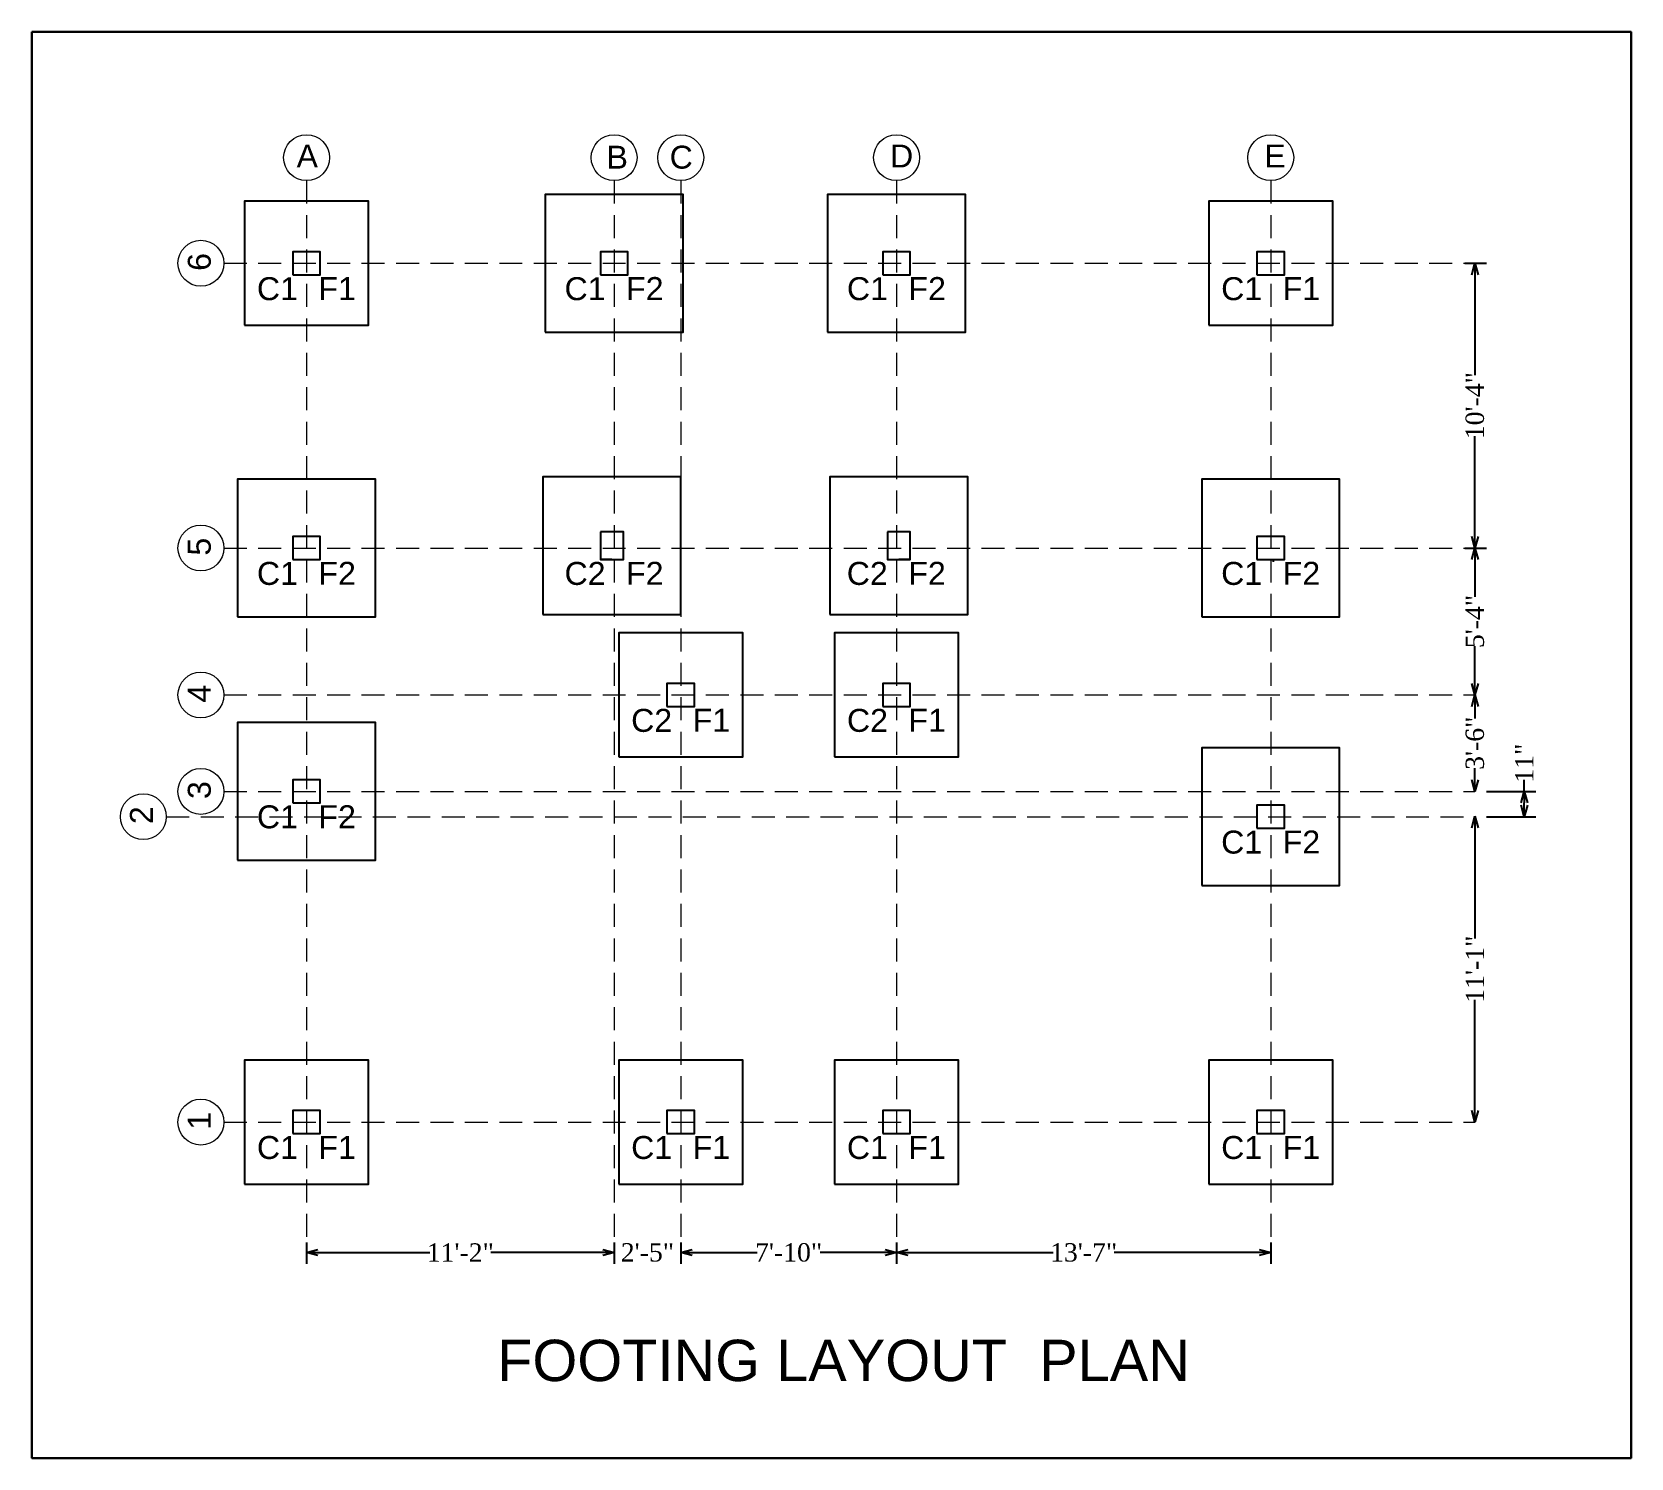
# Model space of a CAD drawing. Header units: inches. Extents: x -163735 to 106394, y -4543 to 35159.
# Drawn here: x -54276 to -53580, y 7147 to 7768 of the extents above; entities that cross this region are included whole.
import ezdxf

# ---------------------------------------------------------------- set-up
doc = ezdxf.new("R2010")
doc.units = ezdxf.units.IN
doc.header["$MEASUREMENT"] = 0
doc.linetypes.add('HIDDEN', pattern=[0.375, 0.25, -0.125])
doc.layers.add('A-illustr-FURNITURE', color=34, linetype='Continuous', lineweight=0)
doc.layers.add('wall', color=7, linetype='Continuous', lineweight=15)
doc.styles.get("Standard").update_dxf_attribs({"font": 'times.ttf'})
doc.styles.add('style1', font='swissbo.ttf')
doc.dimstyles.new('FEET', dxfattribs={"dimtxt": 8, "dimasz": 5, "dimexe": 5, "dimexo": 5, "dimgap": 0.09, "dimtad": 0, "dimdec": 0, "dimzin": 0, "dimdsep": 46, "dimlunit": 4, "dimtxsty": 'Standard', "dimblk": 'OPEN30', "dimcen": 0.09, "dimadec": 0, "dimazin": 0, "dimtfac": 1, "dimtdec": 0, "dimtofl": 0, "dimtmove": 0, "dimatfit": 3, "dimfxl": 0.18, "dimtolj": 1, "dimtzin": 0, "dimarcsym": 0})

msp = doc.modelspace()

# ---------------------------------------------------------------- texts
at = {"layer": 'A-illustr-FURNITURE', "color": 0, "linetype": 'ByBlock', "lineweight": 30, "insert": (-53922.5, 7198.5), "char_height": 18, "width": 374.2343, "attachment_point": 2}
msp.add_mtext('{\\fArial|b0|i0|c0|p34;\\C4;FOOTING LAYOUT  PLAN}', dxfattribs=at)
at = {"layer": 'wall', "color": 0, "linetype": 'ByBlock', "char_height": 10, "width": 15.9047, "attachment_point": 1, "style": 'style1'}
for s, insert in [('{\\fArial|b0|i0|c0|p34;\\C4;A}', (-54160.74, 7718.99)), ('{\\fArial|b0|i0|c0|p34;\\C4;B}', (-54025.74, 7718.49)), ('{\\fArial|b0|i0|c0|p34;\\C4;C}', (-53998.24, 7718.49)), ('{\\fArial|b0|i0|c0|p34;\\C4;D}', (-53902.24, 7718.99)), ('{\\fArial|b0|i0|c0|p34;\\C4;E}', (-53739.24, 7718.99)), ('{\\fArial|b0|i0|c0|p34;\\C4;C1}', (-54178.02, 7661.22)), ('{\\fArial|b0|i0|c0|p34;\\C4;F1}', (-54151.21, 7661.26)), ('{\\fArial|b0|i0|c0|p34;\\C4;C1}', (-54044.02, 7661.22)), ('{\\fArial|b0|i0|c0|p34;\\C4;F2}', (-54017.21, 7661.26)), ('{\\fArial|b0|i0|c0|p34;\\C4;C1}', (-53921.02, 7661.22)), ('{\\fArial|b0|i0|c0|p34;\\C4;F2}', (-53894.21, 7661.26)), ('{\\fArial|b0|i0|c0|p34;\\C4;C1}', (-53758.02, 7661.22)), ('{\\fArial|b0|i0|c0|p34;\\C4;F1}', (-53731.21, 7661.26)), ('{\\fArial|b0|i0|c0|p34;\\C4;C1}', (-54178.02, 7537.22)), ('{\\fArial|b0|i0|c0|p34;\\C4;F2}', (-54151.21, 7537.26)), ('{\\fArial|b0|i0|c0|p34;\\C4;C2}', (-54044.02, 7537.22)), ('{\\fArial|b0|i0|c0|p34;\\C4;F2}', (-54017.21, 7537.26)), ('{\\fArial|b0|i0|c0|p34;\\C4;C2}', (-53921.1, 7537.22)), ('{\\fArial|b0|i0|c0|p34;\\C4;F2}', (-53894.28, 7537.26)), ('{\\fArial|b0|i0|c0|p34;\\C4;C1}', (-53758.02, 7537.22)), ('{\\fArial|b0|i0|c0|p34;\\C4;F2}', (-53731.21, 7537.26)), ('{\\fArial|b0|i0|c0|p34;\\C4;C2}', (-54015.02, 7473.22)), ('{\\fArial|b0|i0|c0|p34;\\C4;F1}', (-53988.21, 7473.26)), ('{\\fArial|b0|i0|c0|p34;\\C4;C2}', (-53921.02, 7473.22)), ('{\\fArial|b0|i0|c0|p34;\\C4;F1}', (-53894.21, 7473.26)), ('{\\fArial|b0|i0|c0|p34;\\C4;C1}', (-54178.02, 7431.22)), ('{\\fArial|b0|i0|c0|p34;\\C4;F2}', (-54151.21, 7431.26)), ('{\\fArial|b0|i0|c0|p34;\\C4;C1}', (-53758.02, 7420.22)), ('{\\fArial|b0|i0|c0|p34;\\C4;F2}', (-53731.21, 7420.26)), ('{\\fArial|b0|i0|c0|p34;\\C4;C1}', (-54178.02, 7287.22)), ('{\\fArial|b0|i0|c0|p34;\\C4;F1}', (-54151.21, 7287.26)), ('{\\fArial|b0|i0|c0|p34;\\C4;C1}', (-54015.02, 7287.22)), ('{\\fArial|b0|i0|c0|p34;\\C4;F1}', (-53988.21, 7287.26)), ('{\\fArial|b0|i0|c0|p34;\\C4;C1}', (-53921.02, 7287.22)), ('{\\fArial|b0|i0|c0|p34;\\C4;F1}', (-53894.21, 7287.26)), ('{\\fArial|b0|i0|c0|p34;\\C4;C1}', (-53758.02, 7287.22)), ('{\\fArial|b0|i0|c0|p34;\\C4;F1}', (-53731.21, 7287.26))]:
    msp.add_mtext(s, dxfattribs=dict(at, insert=insert))
at = {"layer": 'wall', "color": 0, "linetype": 'ByBlock', "char_height": 10, "width": 15.9047, "attachment_point": 1, "rotation": 90, "style": 'style1'}
for s, insert in [('{\\fArial|b0|i0|c0|p34;\\C4;6}', (-54208.13, 7663.97)), ('{\\fArial|b0|i0|c0|p34;\\C4;5}', (-54208.13, 7539.97)), ('{\\fArial|b0|i0|c0|p34;\\C4;4}', (-54208.13, 7475.97)), ('{\\fArial|b0|i0|c0|p34;\\C4;3}', (-54208.13, 7433.97)), ('{\\fArial|b0|i0|c0|p34;\\C4;2}', (-54233.33, 7423.05)), ('{\\fArial|b0|i0|c0|p34;\\C4;1}', (-54208.13, 7289.97))]:
    msp.add_mtext(s, dxfattribs=dict(at, insert=insert))

# ---------------------------------------------------------------- blocks, each defined once
blk = doc.blocks.new('_Open30')
at = {"color": 0, "linetype": 'ByBlock', "lineweight": -2}
for p, q in [((-1, 0.27), (0, 0)), ((0, 0), (-1, -0.27)), ((0, 0), (-1, 0))]:
    blk.add_line(p, q, dxfattribs=at)
blk = doc.blocks.new('*D442')
at = {"layer": 'Defpoints', "color": 0, "lineweight": 30}
for p in [(-54156.42, 7245.78), (-54022.42, 7245.78), (-54022.42, 7236.5)]:
    blk.add_point(p, dxfattribs=at)
at = {"layer": 'wall', "color": 0, "lineweight": -2}
for p, q in [((-54156.42, 7240.78), (-54156.42, 7231.5)), ((-54022.42, 7240.78), (-54022.42, 7231.5)), ((-54151.42, 7236.5), (-54102.73, 7236.5)), ((-54027.42, 7236.5), (-54076.12, 7236.5))]:
    blk.add_line(p, q, dxfattribs=at)
at = {"layer": 'wall', "color": 0, "lineweight": -2, "xscale": 5, "yscale": 5, "zscale": 5, "rotation": 180}
blk.add_blockref('_Open30', (-54156.42, 7236.5), dxfattribs=at)
at = {"layer": 'wall', "color": 0, "lineweight": -2, "xscale": 5, "yscale": 5, "zscale": 5}
blk.add_blockref('_Open30', (-54022.42, 7236.5), dxfattribs=at)
at = {"layer": 'wall', "color": 0, "lineweight": 25, "insert": (-54089.42, 7236.5), "char_height": 8, "attachment_point": 5}
blk.add_mtext('\\A1;11\'-2"', dxfattribs=at)
blk = doc.blocks.new('*D443')
at = {"layer": 'Defpoints', "color": 0, "lineweight": 30}
for p in [(-54022.42, 7245.78), (-53993.42, 7245.78), (-53993.42, 7236.5)]:
    blk.add_point(p, dxfattribs=at)
at = {"layer": 'wall', "color": 0, "lineweight": -2}
for p, q in [((-54022.42, 7240.78), (-54022.42, 7231.5)), ((-53993.42, 7240.78), (-53993.42, 7231.5)), ((-54027.42, 7236.5), (-54032.42, 7236.5)), ((-53988.42, 7236.5), (-53983.42, 7236.5))]:
    blk.add_line(p, q, dxfattribs=at)
at = {"layer": 'wall', "color": 0, "lineweight": -2, "xscale": 5, "yscale": 5, "zscale": 5}
blk.add_blockref('_Open30', (-54022.42, 7236.5), dxfattribs=at)
at = {"layer": 'wall', "color": 0, "lineweight": -2, "xscale": 5, "yscale": 5, "zscale": 5, "rotation": 180}
blk.add_blockref('_Open30', (-53993.42, 7236.5), dxfattribs=at)
at = {"layer": 'wall', "color": 0, "lineweight": 25, "insert": (-54007.92, 7236.5), "char_height": 8, "attachment_point": 5}
blk.add_mtext('\\A1;2\'-5"', dxfattribs=at)
blk = doc.blocks.new('*D444')
at = {"layer": 'Defpoints', "color": 0, "lineweight": 30}
for p in [(-53993.42, 7245.78), (-53899.42, 7245.78), (-53899.42, 7236.5)]:
    blk.add_point(p, dxfattribs=at)
at = {"layer": 'wall', "color": 0, "lineweight": -2}
for p, q in [((-53993.42, 7240.78), (-53993.42, 7231.5)), ((-53899.42, 7240.78), (-53899.42, 7231.5)), ((-53988.42, 7236.5), (-53960.2, 7236.5)), ((-53904.42, 7236.5), (-53932.64, 7236.5))]:
    blk.add_line(p, q, dxfattribs=at)
at = {"layer": 'wall', "color": 0, "lineweight": -2, "xscale": 5, "yscale": 5, "zscale": 5, "rotation": 180}
blk.add_blockref('_Open30', (-53993.42, 7236.5), dxfattribs=at)
at = {"layer": 'wall', "color": 0, "lineweight": -2, "xscale": 5, "yscale": 5, "zscale": 5}
blk.add_blockref('_Open30', (-53899.42, 7236.5), dxfattribs=at)
at = {"layer": 'wall', "color": 0, "lineweight": 25, "insert": (-53946.42, 7236.5), "char_height": 8, "attachment_point": 5}
blk.add_mtext('\\A1;7\'-10"', dxfattribs=at)
blk = doc.blocks.new('*D445')
at = {"layer": 'Defpoints', "color": 0, "lineweight": 30}
for p in [(-53899.42, 7245.78), (-53736.42, 7245.78), (-53736.42, 7236.5)]:
    blk.add_point(p, dxfattribs=at)
at = {"layer": 'wall', "color": 0, "lineweight": -2}
for p, q in [((-53899.42, 7240.78), (-53899.42, 7231.5)), ((-53736.42, 7240.78), (-53736.42, 7231.5)), ((-53894.42, 7236.5), (-53831.23, 7236.5)), ((-53741.42, 7236.5), (-53804.62, 7236.5))]:
    blk.add_line(p, q, dxfattribs=at)
at = {"layer": 'wall', "color": 0, "lineweight": -2, "xscale": 5, "yscale": 5, "zscale": 5, "rotation": 180}
blk.add_blockref('_Open30', (-53899.42, 7236.5), dxfattribs=at)
at = {"layer": 'wall', "color": 0, "lineweight": -2, "xscale": 5, "yscale": 5, "zscale": 5}
blk.add_blockref('_Open30', (-53736.42, 7236.5), dxfattribs=at)
at = {"layer": 'wall', "color": 0, "lineweight": 25, "insert": (-53817.92, 7236.5), "char_height": 8, "attachment_point": 5}
blk.add_mtext('\\A1;13\'-7"', dxfattribs=at)
blk = doc.blocks.new('*D446')
at = {"layer": 'Defpoints', "color": 0, "lineweight": 30}
for p in [(-53656.92, 7667.28), (-53656.92, 7543.28), (-53647.5, 7543.28)]:
    blk.add_point(p, dxfattribs=at)
at = {"layer": 'wall', "color": 0, "lineweight": -2}
for p, q in [((-53651.92, 7667.28), (-53642.5, 7667.28)), ((-53647.5, 7662.28), (-53647.5, 7618.59)), ((-53647.5, 7548.28), (-53647.5, 7591.97)), ((-53651.92, 7543.28), (-53642.5, 7543.28))]:
    blk.add_line(p, q, dxfattribs=at)
at = {"layer": 'wall', "color": 0, "lineweight": -2, "xscale": 5, "yscale": 5, "zscale": 5}
for p, rotation in [((-53647.5, 7667.28), 90), ((-53647.5, 7543.28), 270)]:
    blk.add_blockref('_Open30', p, dxfattribs=dict(at, rotation=rotation))
at = {"layer": 'wall', "color": 0, "lineweight": 25, "insert": (-53647.5, 7605.28), "char_height": 8, "attachment_point": 5, "rotation": 90}
blk.add_mtext('\\A1;10\'-4"', dxfattribs=at)
blk = doc.blocks.new('*D447')
at = {"layer": 'Defpoints', "color": 0, "lineweight": 30}
for p in [(-53656.92, 7543.28), (-53647.5, 7479.28), (-53647.5, 7479.28)]:
    blk.add_point(p, dxfattribs=at)
at = {"layer": 'wall', "color": 0, "lineweight": -2}
for p, q in [((-53651.92, 7543.28), (-53642.5, 7543.28)), ((-53647.5, 7538.28), (-53647.5, 7522.04)), ((-53647.5, 7484.28), (-53647.5, 7500.52))]:
    blk.add_line(p, q, dxfattribs=at)
at = {"layer": 'wall', "color": 0, "lineweight": -2, "xscale": 5, "yscale": 5, "zscale": 5}
for p, rotation in [((-53647.5, 7543.28), 90), ((-53647.5, 7479.28), 270)]:
    blk.add_blockref('_Open30', p, dxfattribs=dict(at, rotation=rotation))
at = {"layer": 'wall', "color": 0, "lineweight": 25, "insert": (-53647.5, 7511.28), "char_height": 8, "attachment_point": 5, "rotation": 90}
blk.add_mtext('\\A1;5\'-4"', dxfattribs=at)
blk = doc.blocks.new('*D448')
at = {"layer": 'Defpoints', "color": 0, "lineweight": 30}
for p in [(-53647.5, 7479.28), (-53647.5, 7437.28), (-53647.5, 7437.28)]:
    blk.add_point(p, dxfattribs=at)
at = {"layer": 'wall', "color": 0, "lineweight": -2}
for p, q in [((-53647.5, 7474.28), (-53647.5, 7469.09)), ((-53647.5, 7442.28), (-53647.5, 7447.47))]:
    blk.add_line(p, q, dxfattribs=at)
at = {"layer": 'wall', "color": 0, "lineweight": -2, "xscale": 5, "yscale": 5, "zscale": 5}
for p, rotation in [((-53647.5, 7479.28), 90), ((-53647.5, 7437.28), 270)]:
    blk.add_blockref('_Open30', p, dxfattribs=dict(at, rotation=rotation))
at = {"layer": 'wall', "color": 0, "lineweight": 25, "insert": (-53647.5, 7458.28), "char_height": 8, "attachment_point": 5, "rotation": 90}
blk.add_mtext('\\A1;3\'-6"', dxfattribs=at)
blk = doc.blocks.new('*D449')
at = {"layer": 'Defpoints', "color": 0, "lineweight": 30}
for p in [(-53647.5, 7426.5), (-53647.5, 7293.28), (-53647.5, 7293.28)]:
    blk.add_point(p, dxfattribs=at)
at = {"layer": 'wall', "color": 0, "lineweight": -2}
for p, q in [((-53647.5, 7421.5), (-53647.5, 7373.2)), ((-53647.5, 7298.28), (-53647.5, 7346.58))]:
    blk.add_line(p, q, dxfattribs=at)
at = {"layer": 'wall', "color": 0, "lineweight": -2, "xscale": 5, "yscale": 5, "zscale": 5}
for p, rotation in [((-53647.5, 7426.5), 90), ((-53647.5, 7293.28), 270)]:
    blk.add_blockref('_Open30', p, dxfattribs=dict(at, rotation=rotation))
at = {"layer": 'wall', "color": 0, "lineweight": 25, "insert": (-53647.5, 7359.89), "char_height": 8, "attachment_point": 5, "rotation": 90}
blk.add_mtext('\\A1;11\'-1"', dxfattribs=at)
blk = doc.blocks.new('*D441')
at = {"layer": 'Defpoints', "color": 0, "lineweight": 30}
for p in [(-53647.5, 7437.28), (-53626, 7437.28), (-53647.44, 7426.28)]:
    blk.add_point(p, dxfattribs=at)
at = {"layer": 'wall', "color": 0, "lineweight": -2}
for p, q in [((-53626, 7437.28), (-53626, 7442.28)), ((-53642.5, 7437.28), (-53621, 7437.28)), ((-53626, 7431.28), (-53626, 7432.28)), ((-53642.44, 7426.28), (-53621, 7426.28))]:
    blk.add_line(p, q, dxfattribs=at)
at = {"layer": 'wall', "color": 0, "lineweight": -2, "xscale": 5, "yscale": 5, "zscale": 5}
for p, rotation in [((-53626, 7437.28), 90), ((-53626, 7426.28), 270)]:
    blk.add_blockref('_Open30', p, dxfattribs=dict(at, rotation=rotation))
at = {"layer": 'wall', "color": 0, "lineweight": 25, "insert": (-53626, 7449.6), "char_height": 8, "attachment_point": 5, "rotation": 90}
blk.add_mtext('\\A1;11"', dxfattribs=at)

# ---------------------------------------------------------------- dimensions: what is measured, and where the dimension line sits
at = {"layer": 'wall', "lineweight": 25}
for base, p1, p2, picture, middle in [((-53647.5, 7543.28), (-53656.92, 7667.28), (-53656.92, 7543.28), '*D446', (-53647.5, 7605.28)), ((-53647.5, 7479.28), (-53656.92, 7543.28), (-53647.5, 7479.28), '*D447', (-53647.5, 7511.28)), ((-53647.5, 7437.28), (-53647.5, 7479.28), (-53647.5, 7437.28), '*D448', (-53647.5, 7458.28)), ((-53626, 7437.28), (-53647.44, 7426.28), (-53647.5, 7437.28), '*D441', (-53626, 7449.6)), ((-53647.5, 7293.28), (-53647.5, 7426.5), (-53647.5, 7293.28), '*D449', (-53647.5, 7359.89))]:
    dim = msp.add_linear_dim(base=base, p1=p1, p2=p2, angle=90, dimstyle='FEET', dxfattribs=at)
    dim.commit()
    dim.dimension.update_dxf_attribs({"geometry": picture, "text_midpoint": middle})
for base, p1, p2, picture, middle in [((-54022.42, 7236.5), (-54156.42, 7245.78), (-54022.42, 7245.78), '*D442', (-54089.42, 7236.5)), ((-53993.42, 7236.5), (-54022.42, 7245.78), (-53993.42, 7245.78), '*D443', (-54007.92, 7236.5)), ((-53899.42, 7236.5), (-53993.42, 7245.78), (-53899.42, 7245.78), '*D444', (-53946.42, 7236.5)), ((-53736.42, 7236.5), (-53899.42, 7245.78), (-53736.42, 7245.78), '*D445', (-53817.92, 7236.5))]:
    dim = msp.add_linear_dim(base=base, p1=p1, p2=p2, dimstyle='FEET', dxfattribs=at)
    dim.commit()
    dim.dimension.update_dxf_attribs({"geometry": picture, "text_midpoint": middle})

# ---------------------------------------------------------------- linework, layer by layer
for p, q in [((-54023.42, 7538.28), (-54028.42, 7538.28)), ((-53893.42, 7538.28), (-53898.42, 7538.28)), ((-53735.42, 7538.28), (-53735.42, 7537.28)), ((-53735.42, 7538.28), (-53735.42, 7537.28)), ((-53735.42, 7538.28), (-53735.42, 7537.28)), ((-53893.42, 7479.28), (-53893.42, 7484.28))]:
    msp.add_line(p, q)
at = {"color": 1}
for points in [[(-54162.42, 7662.28), (-54150.42, 7662.28), (-54150.42, 7672.28), (-54162.42, 7672.28)], [(-54028.42, 7662.28), (-54016.42, 7662.28), (-54016.42, 7672.28), (-54028.42, 7672.28)], [(-53905.42, 7662.28), (-53893.42, 7662.28), (-53893.42, 7672.28), (-53905.42, 7672.28)], [(-53742.42, 7662.28), (-53730.42, 7662.28), (-53730.42, 7672.28), (-53742.42, 7672.28)], [(-54028.42, 7550.28), (-54028.42, 7538.28), (-54018.42, 7538.28), (-54018.42, 7550.28)], [(-53903.42, 7550.28), (-53903.42, 7538.28), (-53893.42, 7538.28), (-53893.42, 7550.28)], [(-54162.42, 7538.28), (-54150.42, 7538.28), (-54150.42, 7548.28), (-54162.42, 7548.28)], [(-53742.42, 7538.28), (-53730.42, 7538.28), (-53730.42, 7548.28), (-53742.42, 7548.28)], [(-53999.42, 7474.28), (-53987.42, 7474.28), (-53987.42, 7484.28), (-53999.42, 7484.28)], [(-53905.42, 7474.28), (-53893.42, 7474.28), (-53893.42, 7484.28), (-53905.42, 7484.28)], [(-54162.42, 7432.28), (-54150.42, 7432.28), (-54150.42, 7442.28), (-54162.42, 7442.28)], [(-53742.42, 7421.28), (-53730.42, 7421.28), (-53730.42, 7431.28), (-53742.42, 7431.28)], [(-54162.42, 7288.28), (-54150.42, 7288.28), (-54150.42, 7298.28), (-54162.42, 7298.28)], [(-53999.42, 7288.28), (-53987.42, 7288.28), (-53987.42, 7298.28), (-53999.42, 7298.28)], [(-53905.42, 7288.28), (-53893.42, 7288.28), (-53893.42, 7298.28), (-53905.42, 7298.28)], [(-53742.42, 7288.28), (-53730.42, 7288.28), (-53730.42, 7298.28), (-53742.42, 7298.28)]]:
    msp.add_lwpolyline(points, close=True, dxfattribs=at)
at = {"layer": 'wall', "color": 4, "linetype": 'HIDDEN', "ltscale": 40}
for p, q in [((-54156.42, 7703.28), (-54156.42, 7236.5)), ((-54022.42, 7703.28), (-54022.42, 7236.5)), ((-53993.42, 7703.28), (-53993.42, 7236.14)), ((-53899.42, 7703.28), (-53899.42, 7236.5)), ((-53736.42, 7703.28), (-53736.42, 7236.5)), ((-54192.42, 7667.28), (-53647.5, 7667.28)), ((-54192.42, 7543.28), (-53647.21, 7543.28)), ((-54192.42, 7479.28), (-53647.5, 7479.28)), ((-54192.42, 7437.28), (-53647.5, 7437.28)), ((-54217.5, 7426.28), (-53647.44, 7426.28)), ((-54192.42, 7293.28), (-53647.5, 7293.28))]:
    msp.add_line(p, q, dxfattribs=at)
at = {"layer": 'wall', "lineweight": 30}
msp.add_lwpolyline([(-54276, 7768), (-53579.5, 7768), (-53579.5, 7147), (-54276, 7147)], close=True, dxfattribs=at)
at = {"layer": 'wall', "lineweight": 25}
for points in [[(-54052.42, 7637.28), (-53992.42, 7637.28), (-53992.42, 7697.28), (-54052.42, 7697.28)], [(-53929.42, 7637.28), (-53869.42, 7637.28), (-53869.42, 7697.28), (-53929.42, 7697.28)], [(-54183.42, 7640.28), (-54129.42, 7640.28), (-54129.42, 7694.28), (-54183.42, 7694.28)], [(-53763.42, 7640.28), (-53709.42, 7640.28), (-53709.42, 7694.28), (-53763.42, 7694.28)], [(-54186.42, 7513.28), (-54126.42, 7513.28), (-54126.42, 7573.28), (-54186.42, 7573.28)], [(-54053.42, 7514.28), (-53993.42, 7514.28), (-53993.42, 7574.28), (-54053.42, 7574.28)], [(-53928.42, 7514.28), (-53868.42, 7514.28), (-53868.42, 7574.28), (-53928.42, 7574.28)], [(-53766.42, 7513.28), (-53706.42, 7513.28), (-53706.42, 7573.28), (-53766.42, 7573.28)], [(-54020.39, 7452.28), (-53966.39, 7452.28), (-53966.39, 7506.28), (-54020.39, 7506.28)], [(-53926.39, 7452.28), (-53872.39, 7452.28), (-53872.39, 7506.28), (-53926.39, 7506.28)], [(-54186.42, 7407.28), (-54126.42, 7407.28), (-54126.42, 7467.28), (-54186.42, 7467.28)], [(-53766.42, 7396.28), (-53706.42, 7396.28), (-53706.42, 7456.28), (-53766.42, 7456.28)], [(-54183.42, 7266.28), (-54129.42, 7266.28), (-54129.42, 7320.28), (-54183.42, 7320.28)], [(-54020.39, 7266.28), (-53966.39, 7266.28), (-53966.39, 7320.28), (-54020.39, 7320.28)], [(-53926.39, 7266.28), (-53872.39, 7266.28), (-53872.39, 7320.28), (-53926.39, 7320.28)], [(-53763.42, 7266.28), (-53709.42, 7266.28), (-53709.42, 7320.28), (-53763.42, 7320.28)]]:
    msp.add_lwpolyline(points, close=True, dxfattribs=at)
at = {"layer": 'wall', "color": 0, "linetype": 'ByBlock'}
for centre in [(-54156.42, 7713.28), (-54022.42, 7713.28), (-53993.42, 7713.28), (-53899.42, 7713.28), (-53736.42, 7713.28), (-54202.42, 7667.28), (-54202.42, 7543.28), (-54202.42, 7479.28), (-54202.42, 7437.28), (-54227.5, 7426.28), (-54202.42, 7293.28)]:
    msp.add_circle(centre, 10, dxfattribs=at)

msp.set_redraw_order([(e.dxf.handle, doc.entitydb.next_handle()) for e in msp.query("TEXT MTEXT ATTDEF DIMENSION ARC_DIMENSION")])  # texts and dimensions are drawn at this point

doc.saveas('drawing.dxf')
